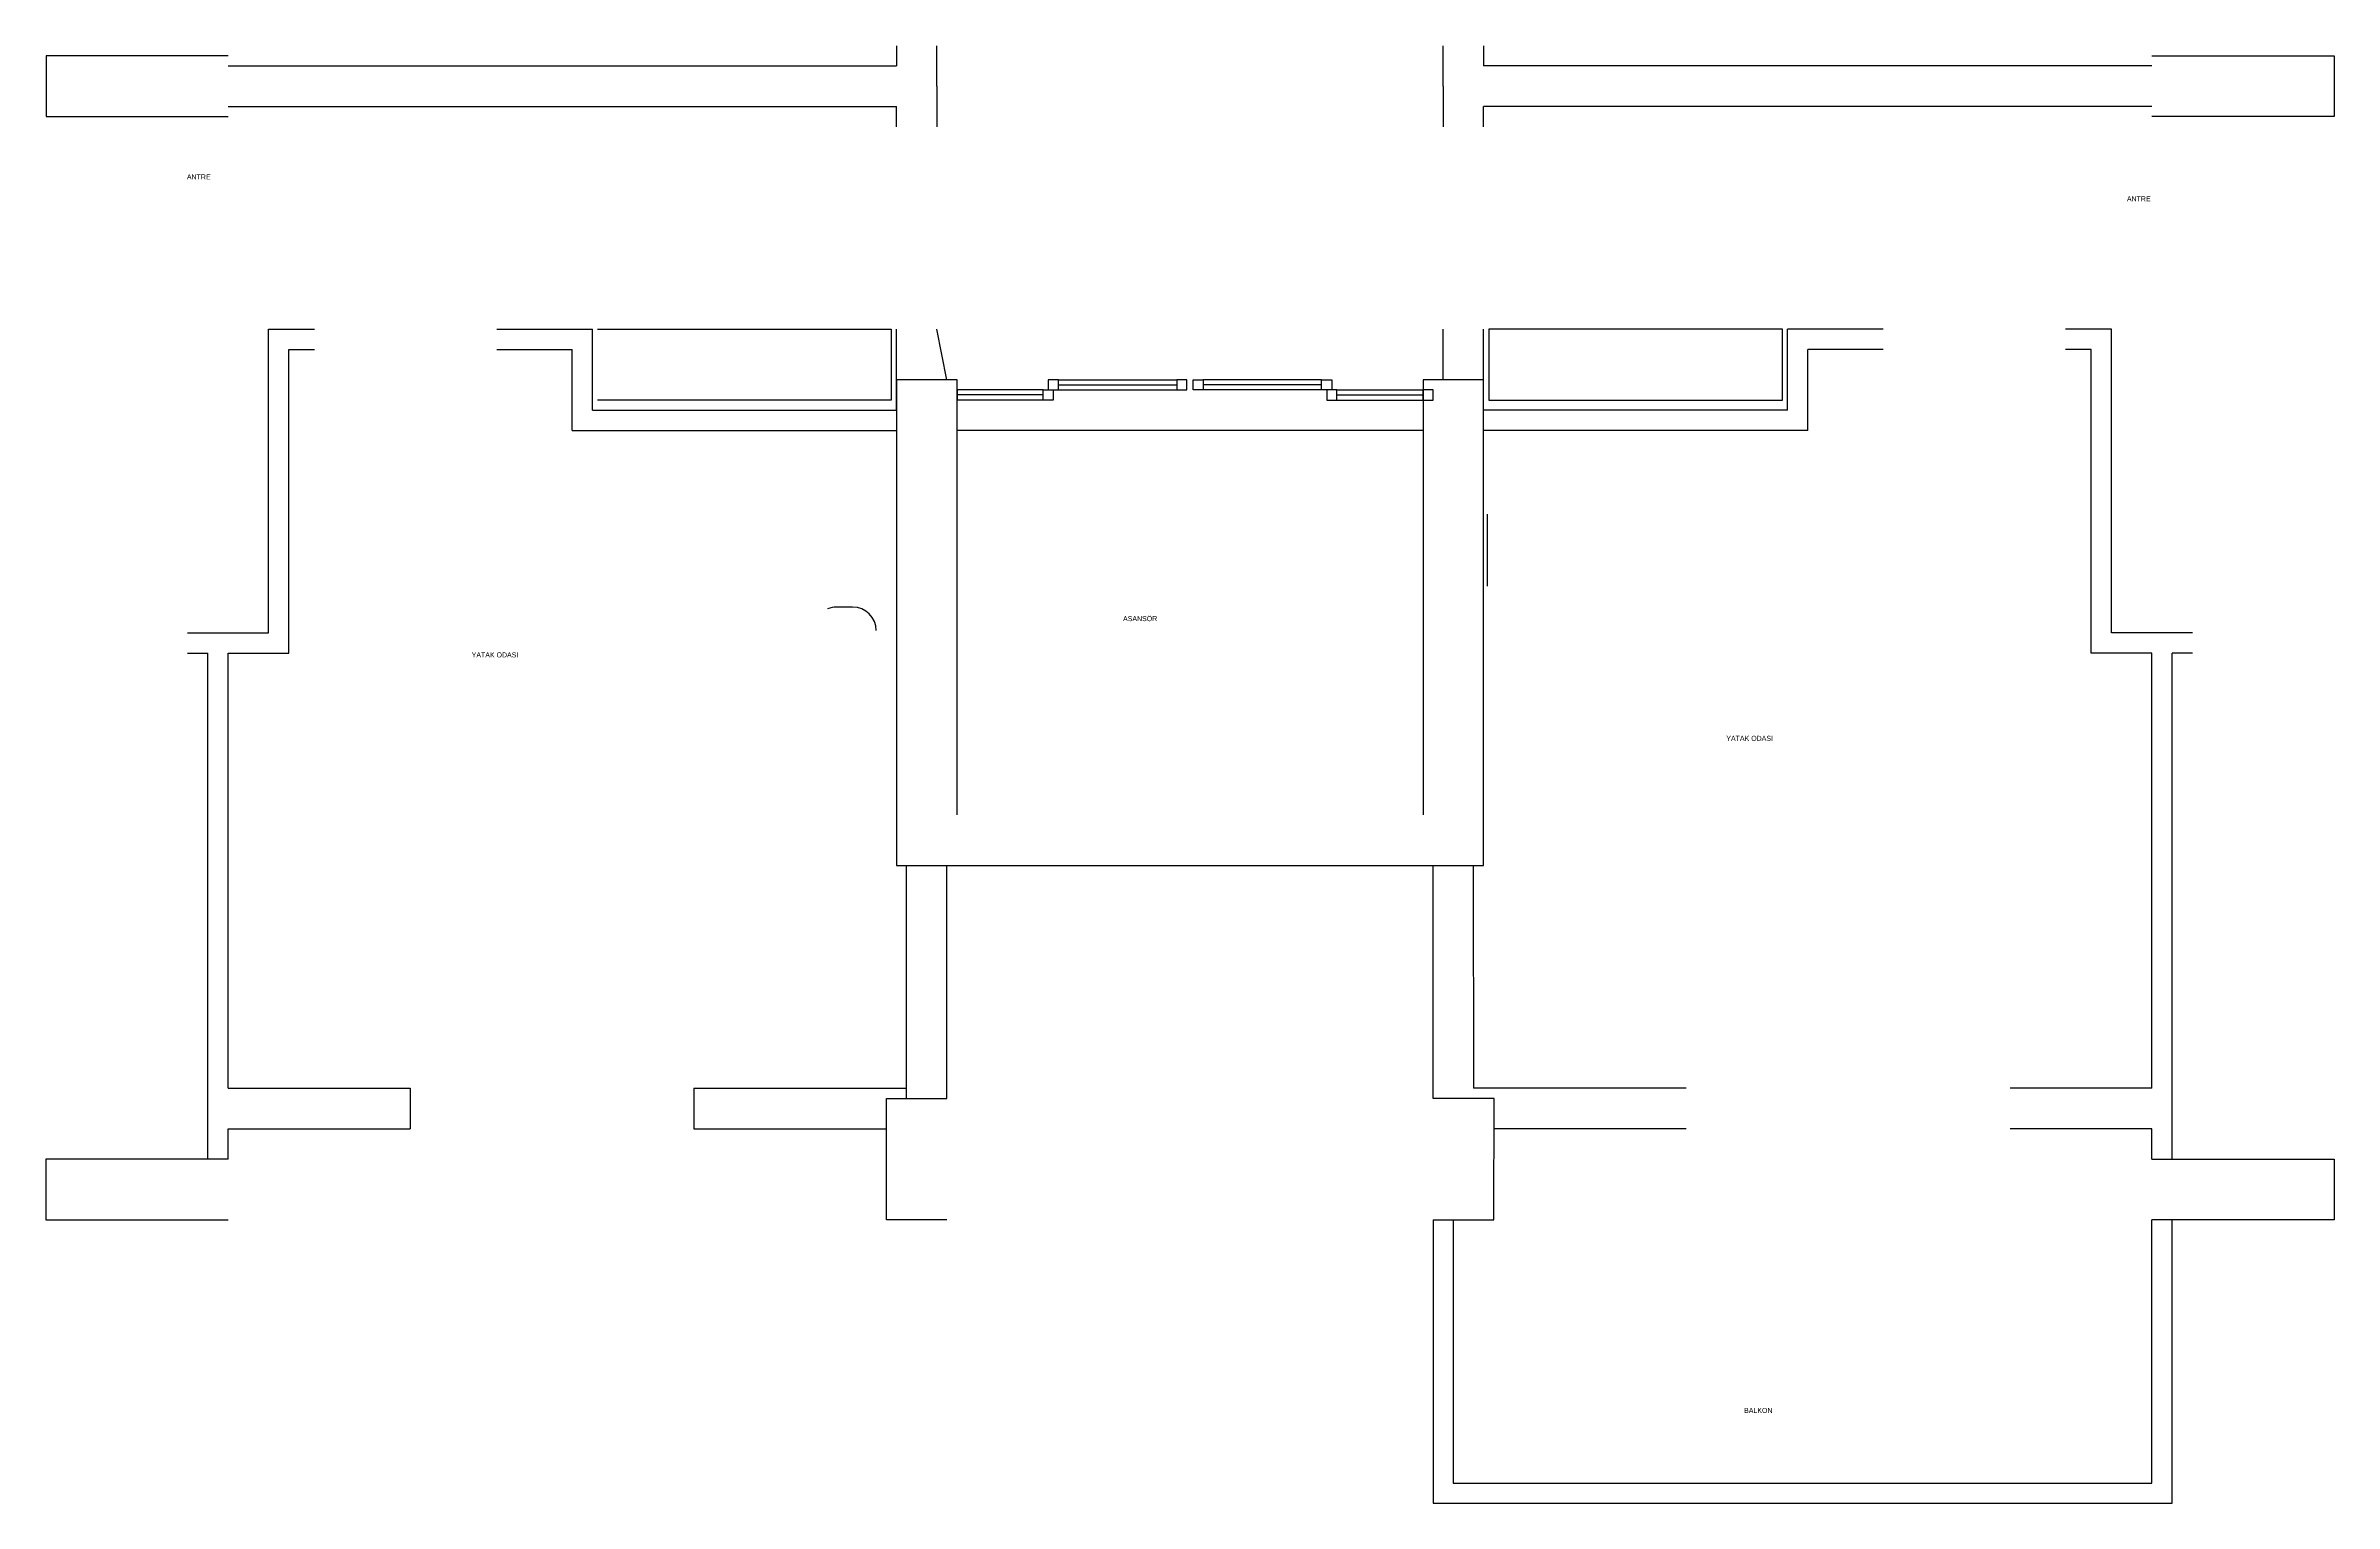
# Model space of a CAD drawing. Header units: metres. Extents: x 26 to 3156, y 26 to 1426.
# Drawn here: x 1026 to 2156, y 26 to 746 of the extents above; entities that cross this region are included whole.
import ezdxf

# ---------------------------------------------------------------- set-up
doc = ezdxf.new("R2010")
doc.units = ezdxf.units.M

msp = doc.modelspace()

# ---------------------------------------------------------------- linework, layer by layer
for p, q in [((1445.685721, 746.040648), (1445.685721, 736.040648)), ((1465.685721, 726.040648), (1465.685721, 746.040648)), ((1715.685721, 726.040648), (1715.685721, 746.040648)), ((1735.685721, 746.040648), (1735.685721, 736.040648)), ((1115.685721, 736.040648), (1445.685721, 736.040648)), ((2065.685721, 736.040648), (1735.685721, 736.040648)), ((1465.685721, 726.040648), (1465.685721, 706.040648)), ((1715.685721, 726.040648), (1715.685721, 706.040648)), ((1115.685721, 716.040648), (1445.685721, 716.040648)), ((1445.685721, 706.040648), (1445.685721, 716.040648)), ((1735.685721, 706.040648), (1735.685721, 716.040648)), ((2065.685721, 716.040648), (1735.685721, 716.040648)), ((1135.685721, 606.040648), (1158.357131, 606.040648)), ((1135.685721, 456.040648), (1135.685721, 606.040648)), ((1248.357131, 606.040648), (1295.685721, 606.040648)), ((1295.685721, 566.040648), (1295.685721, 606.040648)), ((1445.685721, 566.040648), (1445.685721, 606.040648)), ((1470.685605, 581.040648), (1465.685721, 606.040648)), ((1715.685721, 581.040648), (1715.685721, 606.040648)), ((1735.685721, 581.040648), (1735.685721, 606.040648)), ((1883.185721, 571.040648), (1883.185721, 606.040648)), ((1885.685721, 566.040648), (1885.685721, 606.040648)), ((1885.685721, 566.040648), (1885.685721, 606.040648)), ((1933.014311, 606.040648), (1885.685721, 606.040648)), ((2045.685721, 606.040648), (2023.014311, 606.040648)), ((2045.685721, 456.040648), (2045.685721, 606.040648)), ((1145.685721, 596.040648), (1158.357131, 596.040648)), ((1145.685721, 446.040648), (1145.685721, 596.040648)), ((1248.357131, 596.040648), (1285.685721, 596.040648)), ((1285.685721, 556.040648), (1285.685721, 596.040648)), ((1895.685721, 556.040648), (1895.685721, 596.040648)), ((1895.685721, 556.040648), (1895.685721, 596.040648)), ((1933.014311, 596.040648), (1895.685721, 596.040648)), ((2035.685721, 596.040648), (2023.014311, 596.040648)), ((2035.685721, 446.040648), (2035.685721, 596.040648)), ((1525.685721, 581.040648), (1584.185721, 581.040648)), ((1525.685721, 578.540648), (1584.185721, 578.540648)), ((1655.685721, 581.040648), (1597.185721, 581.040648)), ((1655.685721, 578.540648), (1597.185721, 578.540648)), ((1295.685721, 566.040648), (1445.685721, 566.040648)), ((1518.185721, 576.040648), (1475.685721, 576.040648)), ((1518.185721, 573.540648), (1475.685721, 573.540648)), ((1518.185721, 571.040648), (1475.685721, 571.040648)), ((1525.685721, 576.040648), (1584.185721, 576.040648)), ((1655.685721, 576.040648), (1597.185721, 576.040648)), ((1663.185721, 576.040648), (1705.685721, 576.040648)), ((1663.185721, 573.540648), (1705.685721, 573.540648)), ((1663.185721, 571.040648), (1705.685721, 571.040648)), ((1885.685721, 566.040648), (1735.685721, 566.040648)), ((1285.685721, 556.040648), (1445.685721, 556.040648)), ((1895.685721, 556.040648), (1735.685721, 556.040648)), ((1737.667366, 479.034133), (1737.667366, 514.703733)), ((1424.112394, 468.750574), (1416.185816, 468.750574)), ((1095.685721, 456.040648), (1105.685721, 456.040648)), ((1095.685721, 456.040648), (1135.685721, 456.040648)), ((2085.685721, 456.040648), (2045.685721, 456.040648)), ((2085.685721, 456.040648), (2075.685721, 456.040648)), ((1095.685721, 446.040648), (1105.685721, 446.040648)), ((1095.685721, 446.040648), (1105.685721, 446.040648)), ((1105.685721, 196.040648), (1105.685721, 446.040648)), ((1105.685721, 196.040648), (1105.685721, 446.040648)), ((1115.685721, 231.040648), (1115.685721, 446.040648)), ((1115.685721, 446.040648), (1145.685721, 446.040648)), ((2065.685721, 446.040648), (2035.685721, 446.040648)), ((2065.685721, 231.040648), (2065.685721, 446.040648)), ((2065.685721, 231.040648), (2065.685721, 446.040648)), ((2075.685721, 196.040648), (2075.685721, 446.040648)), ((2085.685721, 446.040648), (2075.685721, 446.040648)), ((1450.685721, 226.040655), (1450.685721, 341.040648)), ((1470.685721, 226.040655), (1470.685721, 341.040648)), ((1710.785695, 226.040655), (1710.685721, 341.040648)), ((1730.781349, 231.040648), (1730.685721, 341.040648)), ((1115.685721, 231.040648), (1205.685721, 231.040648)), ((1205.685721, 231.040648), (1205.685721, 211.040648)), ((1345.685721, 231.040648), (1450.685721, 231.040648)), ((1345.685721, 231.040648), (1345.685721, 211.040648)), ((1835.685721, 231.040648), (1730.685721, 231.040648)), ((2065.685721, 231.040648), (1995.685721, 231.040648)), ((1115.685721, 211.040648), (1205.685721, 211.040648)), ((1115.685721, 196.040648), (1115.685721, 211.040648)), ((1345.685721, 211.040648), (1440.785595, 211.040648)), ((1835.685721, 211.040648), (1740.585847, 211.040648)), ((2065.685721, 211.040648), (1995.685721, 211.040648)), ((2065.685721, 196.040648), (2065.685721, 211.040648)), ((2065.685721, 196.040648), (2065.685721, 211.040648))]:
    msp.add_line(p, q)
for points in [[(1115.685721, 741.040648), (1025.88571, 741.040648), (1025.88571, 711.040648), (1115.685721, 711.040648)], [(1115.685721, 741.040648), (1025.88571, 741.040648), (1025.88571, 711.040648), (1115.685721, 711.040648)], [(2065.685721, 741.040648), (2155.685791, 741.040648), (2155.685791, 711.040648), (2065.685721, 711.040648)], [(2065.685721, 741.040648), (2155.685791, 741.040648), (2155.685791, 711.040648), (2065.685721, 711.040648)], [(1298.185721, 606.040648), (1443.185721, 606.040648), (1443.185721, 571.040648), (1298.185721, 571.040648)], [(1883.185721, 606.040648), (1738.185721, 606.040648), (1738.185721, 571.040648), (1883.185721, 571.040648)], [(1475.685605, 366.040648), (1475.685605, 581.040648), (1445.685721, 581.040648), (1445.685721, 341.040648), (1735.685721, 341.040648), (1735.685721, 581.040648), (1705.885896, 581.040648), (1705.885896, 366.040648)], [(1525.685721, 581.040648), (1520.685721, 581.040648), (1520.685721, 576.040648), (1525.685721, 576.040648), (1525.685721, 581.040648)], [(1589.185721, 581.040648), (1584.185721, 581.040648), (1584.185721, 576.040648), (1589.185721, 576.040648), (1589.185721, 581.040648)], [(1592.185721, 581.040648), (1597.185721, 581.040648), (1597.185721, 576.040648), (1592.185721, 576.040648), (1592.185721, 581.040648)], [(1655.685721, 581.040648), (1660.685721, 581.040648), (1660.685721, 576.040648), (1655.685721, 576.040648), (1655.685721, 581.040648)], [(1475.685605, 576.040648), (1475.685721, 576.040648), (1475.685721, 571.040648), (1475.685605, 571.040648), (1475.685605, 576.040648)], [(1518.185721, 576.040648), (1523.185721, 576.040648), (1523.185721, 571.040648), (1518.185721, 571.040648), (1518.185721, 576.040648)], [(1663.185721, 576.040648), (1658.185721, 576.040648), (1658.185721, 571.040648), (1663.185721, 571.040648), (1663.185721, 576.040648)], [(1710.685721, 576.040648), (1705.685721, 576.040648), (1705.685721, 571.040648), (1710.685721, 571.040648), (1710.685721, 576.040648)], [(1705.885896, 556.040648), (1475.685605, 556.040648)], [(1470.685721, 166.040648), (1440.785595, 166.040648), (1440.785595, 226.040655), (1470.685721, 226.040655)], [(1470.685721, 166.040648), (1440.785595, 166.040648), (1440.785595, 226.040655), (1470.685721, 226.040655)], [(1710.685721, 166.040648), (1740.785607, 166.040648), (1740.885581, 226.040655), (1710.785695, 226.040655)], [(1710.685721, 166.040648), (1740.785607, 166.040648), (1740.885581, 226.040655), (1710.785695, 226.040655)], [(1115.685721, 196.040648), (1025.685721, 196.040648), (1025.685721, 166.040648), (1115.685721, 166.040648)], [(2065.685721, 196.040648), (2155.685721, 196.040648), (2155.685721, 166.040648), (2065.685721, 166.040648)], [(1710.685721, 166.040648), (1710.685721, 26.040648), (2075.685721, 26.040648), (2075.685721, 166.040648)], [(1710.685721, 166.040648), (1710.685721, 26.040648), (2075.685721, 26.040648), (2075.685721, 166.040648)], [(1720.685721, 166.040648), (1720.685721, 36.040648), (2065.685721, 36.040648), (2065.685721, 166.040648)]]:
    msp.add_lwpolyline(points)
for centre, start, end in [((1416.185816, 457.108413), 90, 112.518314), ((1424.112394, 457.108413), 0, 90)]:
    msp.add_arc(centre, 11.642161, start, end)

# ---------------------------------------------------------------- texts
for s, p in [('ANTRE', (1095.383418, 679.979176)), ('ANTRE', (2053.322785, 669.17435)), ('ASANSÖR', (1557.630814, 461.797805)), ('YATAK ODASI', (1235.995574, 443.879274)), ('YATAK ODASI', (1855.510532, 402.657223)), ('BALKON', (1864.308486, 70.628432))]:
    msp.add_text(s, height=2.5).set_placement(p)

doc.saveas('drawing.dxf')
